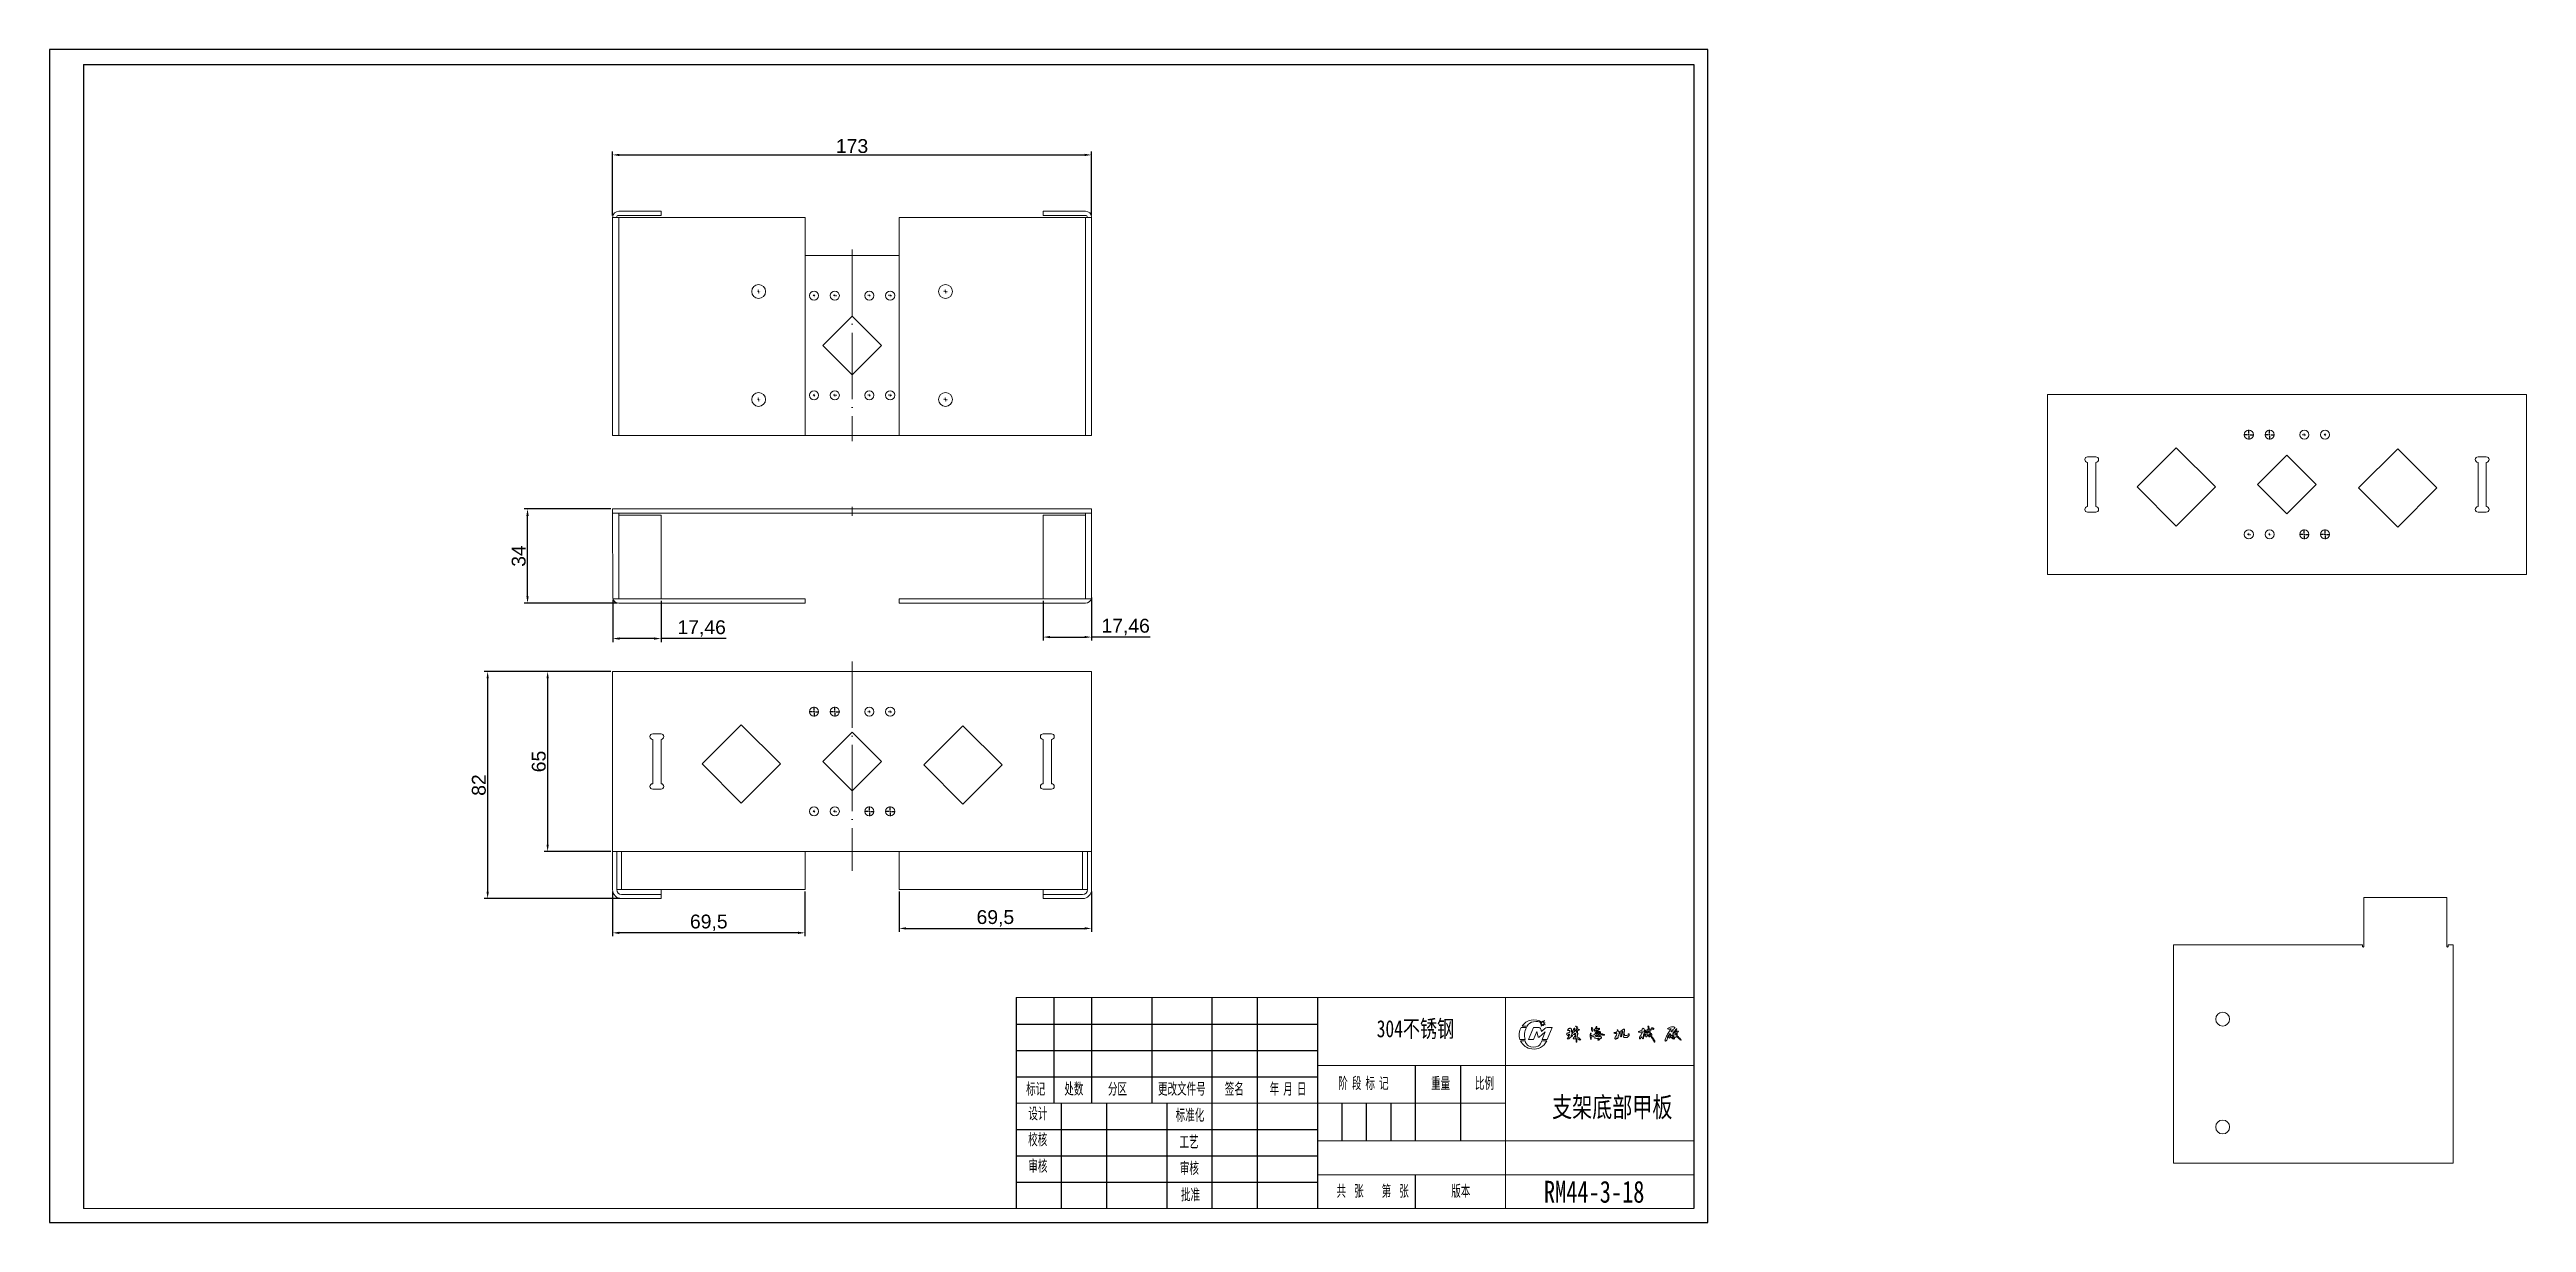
# Model space of a CAD drawing. Header units: millimetres. Extents: x 159972 to 160866, y -91240 to -90816.
import ezdxf

# ---------------------------------------------------------------- set-up
doc = ezdxf.new("R2010")
doc.units = ezdxf.units.MM
doc.linetypes.add('ACAD_ISO04W100', pattern=[30, 24, -3, 0, -3])
for name, color, linetype in [('10', 7, 'Continuous'), ('5', 7, 'Continuous'), ('9', 7, 'Continuous')]:
    doc.layers.add(name, color=color, linetype=linetype)
doc.layers.add('中心线', color=6, linetype='ACAD_ISO04W100', lineweight=0)
doc.layers.add('尺寸线', color=100, linetype='Continuous', lineweight=5)
doc.styles.add('SLDTEXTSTYLE1', font='TXT', dxfattribs={"width": 0.7, "bigfont": 'bigfont'})
doc.styles.get("Standard").update_dxf_attribs({"font": 'arial.ttf'})
doc.dimstyles.new('ISO-25', dxfattribs={"dimtxt": 2.5, "dimasz": 2.5, "dimexe": 1.25, "dimexo": 0.625, "dimtad": 1, "dimtih": 1, "dimtoh": 1, "dimtxsty": 'Standard', "dimcen": 2.5, "dimadec": 0, "dimazin": 0, "dimtfac": 1, "dimtmove": 0, "dimatfit": 3, "dimfxl": 1, "dimarcsym": 0})

msp = doc.modelspace()

# ---------------------------------------------------------------- texts
at = {"insert": (160450.835, -91166.967), "char_height": 7.90272, "width": 2417.76945, "attachment_point": 1}
msp.add_mtext('{\\fHYSWLongFangSong|b0|i0|c134|p2;\\H0.78125x;304不锈钢    \\fSimSun|b0|i0|c134|p2;\\H1.28x; }', dxfattribs=at)
at = {"char_height": 7.90272, "attachment_point": 1}
for s, width, gutter_width, insert in [('{\\fHYSWLongFangSong|b0|i0|c134|p2;\\H0.91667x;支架底部甲板}', 2417.76945, 12.348, (160514.16, -91194.753)), ('{\\fHYSWLongFangSong|b0|i0|c134|p2;RM44-3-18}', 423.10965, 2.161, (160511.222, -91225.002))]:
    msp.add_mtext_dynamic_manual_height_columns(s, width=width, gutter_width=gutter_width, heights=[0], dxfattribs=dict(at, insert=insert))
at = {"layer": '9', "color": 7, "char_height": 4.09925, "attachment_point": 2, "style": 'SLDTEXTSTYLE1'}
for s, insert in [('{\\fHYSWLongFangSong|b0|i0|c134|p2;阶 段 标 记}', (160446.04, -91187.663)), ('{\\fHYSWLongFangSong|b0|i0|c134|p2;重量}', (160473.918, -91187.663)), ('{\\fHYSWLongFangSong|b0|i0|c134|p2;比例}', (160489.753, -91187.663)), ('{\\fHYSWLongFangSong|b0|i0|c134|p2;标记}', (160327.668, -91189.709)), ('{\\fHYSWLongFangSong|b0|i0|c134|p2;处数}', (160341.449, -91189.709)), ('{\\fHYSWLongFangSong|b0|i0|c134|p2;分区}', (160357.226, -91189.709)), ('{\\fHYSWLongFangSong|b0|i0|c134|p2;更改文件号}', (160380.446, -91189.709)), ('{\\fHYSWLongFangSong|b0|i0|c134|p2;签名}', (160399.429, -91189.709)), ('{\\fHYSWLongFangSong|b0|i0|c134|p2;年 月 日}', (160418.802, -91189.709)), ('{\\fHYSWLongFangSong|b0|i0|c134|p2;设计}', (160328.471, -91198.603)), ('{\\fHYSWLongFangSong|b0|i0|c134|p2;标准化}', (160383.397, -91199.158)), ('{\\fHYSWLongFangSong|b0|i0|c134|p2;校核}', (160328.404, -91208.001)), ('{\\fHYSWLongFangSong|b0|i0|c134|p2;工艺}', (160383.043, -91208.853)), ('{\\fHYSWLongFangSong|b0|i0|c134|p2;审核}', (160328.475, -91217.558)), ('{\\fHYSWLongFangSong|b0|i0|c134|p2;审核}', (160383.183, -91218.347)), ('{\\fHYSWLongFangSong|b0|i0|c134|p2;批准}', (160383.583, -91227.913)), ('{\\fHYSWLongFangSong|b0|i0|c134|p2;共  张}', (160441.218, -91226.59)), ('{\\fHYSWLongFangSong|b0|i0|c134|p2;第  张}', (160457.519, -91226.59)), ('{\\fHYSWLongFangSong|b0|i0|c134|p2;版本}', (160481.196, -91226.59))]:
    msp.add_mtext(s, dxfattribs=dict(at, insert=insert))

# ---------------------------------------------------------------- blocks, each defined once
blk = doc.blocks.new('SW_CENTERMARKSYMBOL_8')
at = {"layer": '10', "color": 0}
for p, q in [((-1, 0), (-1.16, 0)), ((0, 0), (-0.5, 0)), ((0, 1), (0, 1.16)), ((0, 0), (0, 0.5)), ((0, 0), (0, -0.5)), ((0, 0), (0.5, 0)), ((1, 0), (1.16, 0)), ((0, -1), (0, -1.16))]:
    blk.add_line(p, q, dxfattribs=at)
blk = doc.blocks.new('SW_CENTERMARKSYMBOL_9')
at = {"layer": '10', "color": 0}
for p, q in [((-1, 0), (-1.16, 0)), ((0, 0), (-0.5, 0)), ((0, 1), (0, 1.16)), ((0, 0), (0, 0.5)), ((0, 0), (0, -0.5)), ((0, 0), (0.5, 0)), ((1, 0), (1.16, 0)), ((0, -1), (0, -1.16))]:
    blk.add_line(p, q, dxfattribs=at)
blk = doc.blocks.new('SW_CENTERMARKSYMBOL_10')
at = {"layer": '10', "color": 0}
for p, q in [((-1, 0), (-1.16, 0)), ((0, 0), (-0.5, 0)), ((0, 1), (0, 1.16)), ((0, 0), (0, 0.5)), ((0, 0), (0, -0.5)), ((0, 0), (0.5, 0)), ((1, 0), (1.16, 0)), ((0, -1), (0, -1.16))]:
    blk.add_line(p, q, dxfattribs=at)
blk = doc.blocks.new('SW_CENTERMARKSYMBOL_11')
at = {"layer": '10', "color": 0}
for p, q in [((-1, 0), (-1.16, 0)), ((0, 0), (-0.5, 0)), ((0, 1), (0, 1.16)), ((0, 0), (0, 0.5)), ((0, 0), (0, -0.5)), ((0, 0), (0.5, 0)), ((1, 0), (1.16, 0)), ((0, -1), (0, -1.16))]:
    blk.add_line(p, q, dxfattribs=at)
blk = doc.blocks.new('SW_CENTERMARKSYMBOL_12')
at = {"layer": '10', "color": 0}
for p, q in [((-1, 0), (-1.16, 0)), ((0, 0), (-0.5, 0)), ((0, 1), (0, 1.16)), ((0, 0), (0, 0.5)), ((0, 0), (0, -0.5)), ((0, 0), (0.5, 0)), ((1, 0), (1.16, 0)), ((0, -1), (0, -1.16))]:
    blk.add_line(p, q, dxfattribs=at)
blk = doc.blocks.new('SW_CENTERMARKSYMBOL_13')
at = {"layer": '10', "color": 0}
for p, q in [((-1, 0), (-1.16, 0)), ((0, 0), (-0.5, 0)), ((0, 1), (0, 1.16)), ((0, 0), (0, 0.5)), ((0, 0), (0, -0.5)), ((0, 0), (0.5, 0)), ((1, 0), (1.16, 0)), ((0, -1), (0, -1.16))]:
    blk.add_line(p, q, dxfattribs=at)
blk = doc.blocks.new('SW_CENTERMARKSYMBOL_14')
at = {"layer": '10', "color": 0}
for p, q in [((-1, 0), (-1.16, 0)), ((0, 0), (-0.5, 0)), ((0, 1), (0, 1.16)), ((0, 0), (0, 0.5)), ((0, 0), (0, -0.5)), ((0, 0), (0.5, 0)), ((1, 0), (1.16, 0)), ((0, -1), (0, -1.16))]:
    blk.add_line(p, q, dxfattribs=at)
blk = doc.blocks.new('SW_CENTERMARKSYMBOL_15')
at = {"layer": '10', "color": 0}
for p, q in [((-1, 0), (-1.16, 0)), ((0, 0), (-0.5, 0)), ((0, 1), (0, 1.16)), ((0, 0), (0, 0.5)), ((0, 0), (0, -0.5)), ((0, 0), (0.5, 0)), ((1, 0), (1.16, 0)), ((0, -1), (0, -1.16))]:
    blk.add_line(p, q, dxfattribs=at)
blk = doc.blocks.new('SW_CENTERMARKSYMBOL_16')
at = {"layer": '10', "color": 0}
for p, q in [((-1, 0), (-1.16, 0)), ((0, 0), (-0.5, 0)), ((0, 1), (0, 1.16)), ((0, 0), (0, 0.5)), ((0, 0), (0, -0.5)), ((0, 0), (0.5, 0)), ((1, 0), (1.16, 0)), ((0, -1), (0, -1.16))]:
    blk.add_line(p, q, dxfattribs=at)
blk = doc.blocks.new('SW_CENTERMARKSYMBOL_17')
at = {"layer": '10', "color": 0}
for p, q in [((-1, 0), (-1.16, 0)), ((0, 0), (-0.5, 0)), ((0, 1), (0, 1.16)), ((0, 0), (0, 0.5)), ((0, 0), (0, -0.5)), ((0, 0), (0.5, 0)), ((1, 0), (1.16, 0)), ((0, -1), (0, -1.16))]:
    blk.add_line(p, q, dxfattribs=at)
blk = doc.blocks.new('SW_CENTERMARKSYMBOL_18')
at = {"layer": '10', "color": 0}
for p, q in [((-1, 0), (-1.16, 0)), ((0, 0), (-0.5, 0)), ((0, 1), (0, 1.16)), ((0, 0), (0, 0.5)), ((0, 0), (0, -0.5)), ((0, 0), (0.5, 0)), ((1, 0), (1.16, 0)), ((0, -1), (0, -1.16))]:
    blk.add_line(p, q, dxfattribs=at)
blk = doc.blocks.new('SW_CENTERMARKSYMBOL_19')
at = {"layer": '10', "color": 0}
for p, q in [((-1, 0), (-1.16, 0)), ((0, 0), (-0.5, 0)), ((0, 1), (0, 1.16)), ((0, 0), (0, 0.5)), ((0, 0), (0, -0.5)), ((0, 0), (0.5, 0)), ((1, 0), (1.16, 0)), ((0, -1), (0, -1.16))]:
    blk.add_line(p, q, dxfattribs=at)
blk = doc.blocks.new('SW_CENTERMARKSYMBOL_0')
at = {"layer": '10', "color": 0}
for p, q in [((-1, 0), (-3.5, 0)), ((0, 0), (-0.5, 0)), ((0, 1), (0, 3.5)), ((0, 0), (0, 0.5)), ((0, 0), (0, -0.5)), ((0, 0), (0.5, 0)), ((1, 0), (3.5, 0)), ((0, -1), (0, -3.5))]:
    blk.add_line(p, q, dxfattribs=at)
blk = doc.blocks.new('SW_CENTERMARKSYMBOL_1')
at = {"layer": '10', "color": 0}
for p, q in [((-1, 0), (-3.5, 0)), ((0, 0), (-0.5, 0)), ((0, 1), (0, 3.5)), ((0, 0), (0, 0.5)), ((0, 0), (0, -0.5)), ((0, 0), (0.5, 0)), ((1, 0), (3.5, 0)), ((0, -1), (0, -3.5))]:
    blk.add_line(p, q, dxfattribs=at)
blk = doc.blocks.new('SW_CENTERMARKSYMBOL_2')
at = {"layer": '10', "color": 0}
for p, q in [((-1, 0), (-3.5, 0)), ((0, 0), (-0.5, 0)), ((0, 1), (0, 3.5)), ((0, 0), (0, 0.5)), ((0, 0), (0, -0.5)), ((0, 0), (0.5, 0)), ((1, 0), (3.5, 0)), ((0, -1), (0, -3.5))]:
    blk.add_line(p, q, dxfattribs=at)
blk = doc.blocks.new('SW_CENTERMARKSYMBOL_3')
at = {"layer": '10', "color": 0}
for p, q in [((-1, 0), (-3.5, 0)), ((0, 0), (-0.5, 0)), ((0, 1), (0, 3.5)), ((0, 0), (0, 0.5)), ((0, 0), (0, -0.5)), ((0, 0), (0.5, 0)), ((1, 0), (3.5, 0)), ((0, -1), (0, -3.5))]:
    blk.add_line(p, q, dxfattribs=at)
blk = doc.blocks.new('SW_CENTERMARKSYMBOL_4')
at = {"layer": '10', "color": 0}
for p, q in [((-1, 0), (-1.16, 0)), ((0, 0), (-0.5, 0)), ((0, 1), (0, 1.16)), ((0, 0), (0, 0.5)), ((0, 0), (0, -0.5)), ((0, 0), (0.5, 0)), ((1, 0), (1.16, 0)), ((0, -1), (0, -1.16))]:
    blk.add_line(p, q, dxfattribs=at)
blk = doc.blocks.new('SW_CENTERMARKSYMBOL_5')
at = {"layer": '10', "color": 0}
for p, q in [((-1, 0), (-1.16, 0)), ((0, 0), (-0.5, 0)), ((0, 1), (0, 1.16)), ((0, 0), (0, 0.5)), ((0, 0), (0, -0.5)), ((0, 0), (0.5, 0)), ((1, 0), (1.16, 0)), ((0, -1), (0, -1.16))]:
    blk.add_line(p, q, dxfattribs=at)
blk = doc.blocks.new('SW_CENTERMARKSYMBOL_6')
at = {"layer": '10', "color": 0}
for p, q in [((-1, 0), (-1.16, 0)), ((0, 0), (-0.5, 0)), ((0, 1), (0, 1.16)), ((0, 0), (0, 0.5)), ((0, 0), (0, -0.5)), ((0, 0), (0.5, 0)), ((1, 0), (1.16, 0)), ((0, -1), (0, -1.16))]:
    blk.add_line(p, q, dxfattribs=at)
blk = doc.blocks.new('SW_CENTERMARKSYMBOL_7')
at = {"layer": '10', "color": 0}
for p, q in [((-1, 0), (-1.16, 0)), ((0, 0), (-0.5, 0)), ((0, 1), (0, 1.16)), ((0, 0), (0, 0.5)), ((0, 0), (0, -0.5)), ((0, 0), (0.5, 0)), ((1, 0), (1.16, 0)), ((0, -1), (0, -1.16))]:
    blk.add_line(p, q, dxfattribs=at)
blk = doc.blocks.new('*D226')
at = {"layer": 'Defpoints', "color": 0, "transparency": 16777216}
for p in [(160278.36, -91119.83), (160347.86, -91119.83), (160347.86, -91133.84)]:
    blk.add_point(p, dxfattribs=at)
at = {"layer": '尺寸线', "color": 0, "lineweight": -2, "transparency": 16777216}
for p, q in [((160278.36, -91120.45), (160278.36, -91135.09)), ((160347.86, -91120.45), (160347.86, -91135.09)), ((160280.86, -91133.84), (160345.36, -91133.84))]:
    blk.add_line(p, q, dxfattribs=at)
at = {"layer": '尺寸线', "color": 0, "transparency": 16777216}
for points in [[(160280.86, -91133.42), (160280.86, -91134.25), (160278.36, -91133.84)], [(160345.36, -91133.42), (160345.36, -91134.25), (160347.86, -91133.84)]]:
    blk.add_solid(points, dxfattribs=at)
at = {"layer": '尺寸线', "color": 0, "transparency": 16777216, "insert": (160313.11, -91130.21), "char_height": 5, "attachment_point": 5}
blk.add_mtext('69,5', dxfattribs=at)
blk = doc.blocks.new('*D227')
at = {"layer": 'Defpoints', "color": 0, "transparency": 16777216}
for p in [(160174.86, -91119.83), (160244.36, -91119.83), (160174.86, -91135.44)]:
    blk.add_point(p, dxfattribs=at)
at = {"layer": '尺寸线', "color": 0, "lineweight": -2, "transparency": 16777216}
for p, q in [((160174.86, -91120.45), (160174.86, -91136.69)), ((160244.36, -91120.45), (160244.36, -91136.69)), ((160241.86, -91135.44), (160177.36, -91135.44))]:
    blk.add_line(p, q, dxfattribs=at)
at = {"layer": '尺寸线', "color": 0, "transparency": 16777216}
for points in [[(160177.36, -91135.03), (160177.36, -91135.86), (160174.86, -91135.44)], [(160241.86, -91135.03), (160241.86, -91135.86), (160244.36, -91135.44)]]:
    blk.add_solid(points, dxfattribs=at)
at = {"layer": '尺寸线', "color": 0, "transparency": 16777216, "insert": (160209.61, -91131.81), "char_height": 5, "attachment_point": 5}
blk.add_mtext('69,5', dxfattribs=at)
blk = doc.blocks.new('*D228')
at = {"layer": 'Defpoints', "color": 0, "transparency": 16777216}
for p in [(160174.86, -91041.06), (160129.75, -91123.06), (160178.1, -91123.06)]:
    blk.add_point(p, dxfattribs=at)
at = {"layer": '尺寸线', "color": 0, "lineweight": -2, "transparency": 16777216}
for p, q in [((160174.24, -91041.06), (160128.5, -91041.06)), ((160129.75, -91043.56), (160129.75, -91120.56)), ((160177.48, -91123.06), (160128.5, -91123.06))]:
    blk.add_line(p, q, dxfattribs=at)
at = {"layer": '尺寸线', "color": 0, "transparency": 16777216}
for points in [[(160129.34, -91043.56), (160130.17, -91043.56), (160129.75, -91041.06)], [(160129.34, -91120.56), (160130.17, -91120.56), (160129.75, -91123.06)]]:
    blk.add_solid(points, dxfattribs=at)
at = {"layer": '尺寸线', "color": 0, "transparency": 16777216, "insert": (160126.58, -91082.06), "char_height": 5, "attachment_point": 5, "rotation": 90}
blk.add_mtext('82', dxfattribs=at)
blk = doc.blocks.new('*D229')
at = {"layer": 'Defpoints', "color": 0, "transparency": 16777216}
for p in [(160144.15, -90982.35), (160174.86, -90982.35), (160177.1, -91016.35)]:
    blk.add_point(p, dxfattribs=at)
at = {"layer": '尺寸线', "color": 0, "lineweight": -2, "transparency": 16777216}
for p, q in [((160174.24, -90982.35), (160142.9, -90982.35)), ((160144.15, -91013.85), (160144.15, -90984.85)), ((160176.48, -91016.35), (160142.9, -91016.35))]:
    blk.add_line(p, q, dxfattribs=at)
at = {"layer": '尺寸线', "color": 0, "transparency": 16777216}
for points in [[(160143.73, -90984.85), (160144.57, -90984.85), (160144.15, -90982.35)], [(160143.73, -91013.85), (160144.57, -91013.85), (160144.15, -91016.35)]]:
    blk.add_solid(points, dxfattribs=at)
at = {"layer": '尺寸线', "color": 0, "transparency": 16777216, "insert": (160140.97, -90999.35), "char_height": 5, "attachment_point": 5, "rotation": 90}
blk.add_mtext('34', dxfattribs=at)
blk = doc.blocks.new('*D230')
at = {"layer": 'Defpoints', "color": 0, "transparency": 16777216}
for p in [(160347.86, -90854.48), (160174.86, -90877.04), (160347.86, -90877.04)]:
    blk.add_point(p, dxfattribs=at)
at = {"layer": '尺寸线', "color": 0, "lineweight": -2, "transparency": 16777216}
for p, q in [((160174.86, -90876.41), (160174.86, -90853.23)), ((160177.36, -90854.48), (160345.36, -90854.48)), ((160347.86, -90876.41), (160347.86, -90853.23))]:
    blk.add_line(p, q, dxfattribs=at)
at = {"layer": '尺寸线', "color": 0, "transparency": 16777216}
for points in [[(160177.36, -90854.07), (160177.36, -90854.9), (160174.86, -90854.48)], [(160345.36, -90854.07), (160345.36, -90854.9), (160347.86, -90854.48)]]:
    blk.add_solid(points, dxfattribs=at)
at = {"layer": '尺寸线', "color": 0, "transparency": 16777216, "insert": (160261.36, -90851.31), "char_height": 5, "attachment_point": 5}
blk.add_mtext('173', dxfattribs=at)
blk = doc.blocks.new('*D231')
at = {"layer": 'Defpoints', "color": 0, "transparency": 16777216}
for p in [(160174.86, -91041.06), (160151.41, -91106.06), (160174.86, -91106.06)]:
    blk.add_point(p, dxfattribs=at)
at = {"layer": '尺寸线', "color": 0, "lineweight": -2, "transparency": 16777216}
for p, q in [((160174.24, -91041.06), (160150.16, -91041.06)), ((160151.41, -91043.56), (160151.41, -91103.56)), ((160174.24, -91106.06), (160150.16, -91106.06))]:
    blk.add_line(p, q, dxfattribs=at)
at = {"layer": '尺寸线', "color": 0, "transparency": 16777216}
for points in [[(160150.99, -91043.56), (160151.83, -91043.56), (160151.41, -91041.06)], [(160150.99, -91103.56), (160151.83, -91103.56), (160151.41, -91106.06)]]:
    blk.add_solid(points, dxfattribs=at)
at = {"layer": '尺寸线', "color": 0, "transparency": 16777216, "insert": (160148.23, -91073.56), "char_height": 5, "attachment_point": 5, "rotation": 90}
blk.add_mtext('65', dxfattribs=at)
blk = doc.blocks.new('*D232')
at = {"layer": 'Defpoints', "color": 0, "transparency": 16777216}
for p in [(160174.91, -91014.55), (160192.36, -91014.85), (160174.91, -91029.16)]:
    blk.add_point(p, dxfattribs=at)
at = {"layer": '尺寸线', "color": 0, "lineweight": -2, "transparency": 16777216}
for p, q in [((160174.91, -91015.18), (160174.91, -91030.41)), ((160192.36, -91015.48), (160192.36, -91030.41)), ((160189.86, -91029.16), (160177.41, -91029.16)), ((160215.87, -91029.16), (160192.36, -91029.16))]:
    blk.add_line(p, q, dxfattribs=at)
at = {"layer": '尺寸线', "color": 0, "transparency": 16777216}
for points in [[(160177.41, -91028.74), (160177.41, -91029.58), (160174.91, -91029.16)], [(160189.86, -91028.74), (160189.86, -91029.58), (160192.36, -91029.16)]]:
    blk.add_solid(points, dxfattribs=at)
at = {"layer": '尺寸线', "color": 0, "transparency": 16777216, "insert": (160207.04, -91025.53), "char_height": 5, "attachment_point": 5}
blk.add_mtext('17,46', dxfattribs=at)
blk = doc.blocks.new('*D233')
at = {"layer": 'Defpoints', "color": 0, "transparency": 16777216}
for p in [(160330.35, -91014.85), (160347.81, -91013.68), (160347.81, -91028.62)]:
    blk.add_point(p, dxfattribs=at)
at = {"layer": '尺寸线', "color": 0, "lineweight": -2, "transparency": 16777216}
for p, q in [((160330.35, -91015.48), (160330.35, -91029.87)), ((160347.81, -91014.3), (160347.81, -91029.87)), ((160332.85, -91028.62), (160345.31, -91028.62)), ((160368.99, -91028.62), (160347.81, -91028.62))]:
    blk.add_line(p, q, dxfattribs=at)
at = {"layer": '尺寸线', "color": 0, "transparency": 16777216}
for points in [[(160332.85, -91028.2), (160332.85, -91029.03), (160330.35, -91028.62)], [(160345.31, -91028.2), (160345.31, -91029.03), (160347.81, -91028.62)]]:
    blk.add_solid(points, dxfattribs=at)
at = {"layer": '尺寸线', "color": 0, "transparency": 16777216, "insert": (160360.16, -91024.99), "char_height": 5, "attachment_point": 5}
blk.add_mtext('17,46', dxfattribs=at)

# ---------------------------------------------------------------- dimensions: what is measured, and where the dimension line sits
at = {"layer": '尺寸线'}
for base, p1, p2, picture, middle in [((160347.865, -90854.485), (160174.865, -90877.038), (160347.865, -90877.038), '*D230', (160261.365, -90851.305)), ((160174.865, -91135.443), (160244.365, -91119.827), (160174.865, -91119.827), '*D227', (160209.615, -91131.813)), ((160347.865, -91133.836), (160278.365, -91119.827), (160347.865, -91119.827), '*D226', (160313.115, -91130.206))]:
    dim = msp.add_linear_dim(base=base, p1=p1, p2=p2, dimstyle='ISO-25', override={"dimtxt": 5, "dimtih": 0, "dimtmove": 1}, dxfattribs=at)
    dim.commit()
    dim.dimension.update_dxf_attribs({"geometry": picture, "text_midpoint": middle})
for base, p1, p2, picture, middle in [((160144.149, -90982.35), (160177.101, -91016.35), (160174.861, -90982.35), '*D229', (160140.969, -90999.35)), ((160129.754, -91123.064), (160174.865, -91041.064), (160178.101, -91123.064), '*D228', (160126.576, -91082.064)), ((160151.41, -91106.064), (160174.865, -91041.064), (160174.865, -91106.064), '*D231', (160148.232, -91073.564))]:
    dim = msp.add_linear_dim(base=base, p1=p1, p2=p2, angle=90, dimstyle='ISO-25', override={"dimtxt": 5, "dimtih": 0, "dimtmove": 1}, dxfattribs=at)
    dim.commit()
    dim.dimension.update_dxf_attribs({"geometry": picture, "text_midpoint": middle})
for base, p1, p2, picture, middle in [((160174.909, -91029.159), (160192.365, -91014.85), (160174.909, -91014.554), '*D232', (160207.045, -91029.002)), ((160347.812, -91028.615), (160330.355, -91014.85), (160347.812, -91013.679), '*D233', (160360.162, -91028.844))]:
    dim = msp.add_linear_dim(base=base, p1=p1, p2=p2, dimstyle='ISO-25', override={"dimtxt": 5, "dimtih": 0, "dimtmove": 1}, dxfattribs=at)
    dim.commit()
    dim.dimension.update_dxf_attribs({"geometry": picture, "text_midpoint": middle, "dimtype": 160})

# ---------------------------------------------------------------- linework, layer by layer
at = {"color": 7, "linetype": 'Continuous', "lineweight": 15}
for p, q in [((160177.101, -90874.801), (160192.365, -90874.801)), ((160192.365, -90876.301), (160192.365, -90874.801)), ((160330.365, -90874.801), (160330.365, -90876.301)), ((160330.365, -90874.801), (160345.628, -90874.801)), ((160177.101, -90877.038), (160174.865, -90877.038)), ((160174.865, -90877.038), (160174.865, -90955.801)), ((160192.365, -90876.301), (160177.101, -90876.301)), ((160177.101, -90955.801), (160177.101, -90877.038)), ((160244.365, -90877.038), (160177.101, -90877.038)), ((160244.365, -90955.801), (160244.365, -90877.038)), ((160278.365, -90877.038), (160278.365, -90955.801)), ((160345.628, -90877.038), (160278.365, -90877.038)), ((160345.628, -90876.301), (160330.365, -90876.301)), ((160345.628, -90877.038), (160345.628, -90955.801)), ((160347.865, -90877.038), (160345.628, -90877.038)), ((160347.865, -90955.801), (160347.865, -90877.038)), ((160244.365, -90890.801), (160278.365, -90890.801)), ((160261.365, -90912.695), (160250.758, -90923.301)), ((160271.971, -90923.301), (160261.365, -90912.695)), ((160250.758, -90923.301), (160261.365, -90933.908)), ((160261.365, -90933.908), (160271.971, -90923.301)), ((160693.061, -90941.017), (160693.061, -91006.017)), ((160866.061, -90941.017), (160693.061, -90941.017)), ((160866.061, -91006.017), (160866.061, -90941.017)), ((160174.865, -90955.801), (160177.101, -90955.801)), ((160177.101, -90955.801), (160244.365, -90955.801)), ((160278.365, -90955.801), (160244.365, -90955.801)), ((160278.365, -90955.801), (160345.628, -90955.801)), ((160347.865, -90955.801), (160345.628, -90955.801)), ((160710.561, -90963.517), (160707.561, -90963.517)), ((160725.419, -90974.391), (160739.561, -90960.248)), ((160739.561, -90960.248), (160753.703, -90974.391)), ((160768.955, -90973.517), (160779.561, -90962.91)), ((160779.561, -90962.91), (160790.168, -90973.517)), ((160805.419, -90974.728), (160819.561, -90960.586)), ((160819.561, -90960.586), (160833.703, -90974.728)), ((160851.561, -90963.517), (160848.561, -90963.517)), ((160707.561, -90965.517), (160707.561, -90981.517)), ((160710.561, -90981.517), (160710.561, -90965.517)), ((160779.561, -90984.123), (160768.955, -90973.517)), ((160790.168, -90973.517), (160779.561, -90984.123)), ((160848.561, -90965.517), (160848.561, -90981.517)), ((160851.561, -90981.517), (160851.561, -90965.517)), ((160174.861, -90982.35), (160174.909, -91014.554)), ((160174.861, -90982.35), (160347.858, -90982.35)), ((160347.811, -91014.554), (160347.858, -90982.35)), ((160739.561, -90988.533), (160725.419, -90974.391)), ((160753.703, -90974.391), (160739.561, -90988.533)), ((160819.561, -90988.87), (160805.419, -90974.728)), ((160833.703, -90974.728), (160819.561, -90988.87)), ((160174.864, -90983.85), (160347.866, -90983.85)), ((160177.101, -91014.85), (160177.101, -90983.85)), ((160192.365, -90984.587), (160177.101, -90984.587)), ((160192.365, -91014.85), (160192.365, -90984.587)), ((160330.355, -90984.587), (160330.355, -91014.85)), ((160345.618, -90984.587), (160330.355, -90984.587)), ((160345.618, -90983.85), (160345.618, -91014.85)), ((160707.561, -90983.517), (160710.561, -90983.517)), ((160848.561, -90983.517), (160851.561, -90983.517)), ((160693.061, -91006.017), (160866.061, -91006.017)), ((160174.989, -91014.85), (160177.101, -91014.85)), ((160177.101, -91014.85), (160192.365, -91014.85)), ((160244.365, -91016.35), (160177.101, -91016.35)), ((160192.365, -91014.85), (160244.365, -91014.85)), ((160244.365, -91016.35), (160244.365, -91014.85)), ((160278.365, -91014.85), (160278.365, -91016.35)), ((160278.365, -91014.85), (160330.365, -91014.85)), ((160345.628, -91016.35), (160278.365, -91016.35)), ((160330.355, -91014.85), (160345.618, -91014.85)), ((160345.618, -91014.85), (160347.73, -91014.85)), ((160178.101, -91041.064), (160174.865, -91041.064)), ((160174.865, -91041.064), (160174.865, -91106.064)), ((160344.628, -91041.064), (160178.101, -91041.064)), ((160344.628, -91041.064), (160347.865, -91041.064)), ((160347.865, -91106.064), (160347.865, -91041.064)), ((160192.365, -91063.564), (160189.365, -91063.564)), ((160207.222, -91074.438), (160221.365, -91060.296)), ((160221.365, -91060.296), (160235.507, -91074.438)), ((160250.758, -91073.564), (160261.365, -91062.957)), ((160261.365, -91062.957), (160271.971, -91073.564)), ((160287.222, -91074.775), (160301.365, -91060.633)), ((160301.365, -91060.633), (160315.507, -91074.775)), ((160333.365, -91063.564), (160330.365, -91063.564)), ((160189.365, -91065.564), (160189.365, -91081.564)), ((160192.365, -91081.564), (160192.365, -91065.564)), ((160330.365, -91065.564), (160330.365, -91081.564)), ((160333.365, -91081.564), (160333.365, -91065.564)), ((160221.365, -91088.58), (160207.222, -91074.438)), ((160235.507, -91074.438), (160221.365, -91088.58)), ((160261.365, -91084.171), (160250.758, -91073.564)), ((160271.971, -91073.564), (160261.365, -91084.171)), ((160301.365, -91088.918), (160287.222, -91074.775)), ((160315.507, -91074.775), (160301.365, -91088.918)), ((160189.365, -91083.564), (160192.365, -91083.564)), ((160330.365, -91083.564), (160333.365, -91083.564)), ((160178.101, -91106.064), (160174.865, -91106.064)), ((160174.865, -91106.064), (160174.865, -91119.827)), ((160176.365, -91106.064), (160176.365, -91119.827)), ((160178.101, -91106.064), (160344.628, -91106.064)), ((160244.365, -91119.827), (160244.365, -91106.064)), ((160278.365, -91106.064), (160278.365, -91119.827)), ((160344.628, -91106.064), (160347.865, -91106.064)), ((160346.365, -91119.827), (160346.365, -91106.064)), ((160347.865, -91119.827), (160347.865, -91106.064)), ((160176.365, -91119.827), (160244.365, -91119.827)), ((160178.101, -91119.827), (160177.365, -91119.827)), ((160178.101, -91121.564), (160192.365, -91121.564)), ((160192.365, -91123.064), (160178.101, -91123.064)), ((160192.365, -91119.827), (160192.365, -91123.064)), ((160278.365, -91119.827), (160346.365, -91119.827)), ((160330.365, -91123.064), (160330.365, -91119.827)), ((160330.365, -91121.564), (160344.628, -91121.564)), ((160344.628, -91123.064), (160330.365, -91123.064)), ((160344.628, -91119.827), (160345.365, -91119.827)), ((160807.314, -91122.622), (160837.314, -91122.622)), ((160807.314, -91140.347), (160807.314, -91122.622)), ((160837.314, -91140.347), (160837.314, -91122.622)), ((160738.604, -91139.809), (160738.604, -91218.572)), ((160806.814, -91139.809), (160738.604, -91139.809)), ((160806.814, -91140.347), (160806.814, -91139.809)), ((160839.554, -91139.809), (160837.814, -91139.809)), ((160837.814, -91140.347), (160837.814, -91139.809)), ((160839.554, -91218.572), (160839.554, -91139.809)), ((160738.604, -91218.572), (160839.554, -91218.572)), ((160808.104, -91218.572), (160805.867, -91218.572))]:
    msp.add_line(p, q, dxfattribs=at)
at = {"color": 8, "linetype": 'Continuous', "lineweight": 15}
for p, q in [((160178.101, -91106.064), (160178.101, -91119.827)), ((160344.628, -91119.827), (160344.628, -91106.064))]:
    msp.add_line(p, q, dxfattribs=at)
at = {"color": 7, "linetype": 'Continuous', "lineweight": 15}
for centre, radius in [((160227.615, -90903.816), 2.5), ((160295.115, -90903.816), 2.5), ((160247.615, -90905.301), 1.65), ((160255.115, -90905.301), 1.65), ((160267.615, -90905.301), 1.65), ((160275.115, -90905.301), 1.65), ((160227.615, -90942.787), 2.5), ((160247.615, -90941.301), 1.65), ((160255.115, -90941.301), 1.65), ((160267.615, -90941.301), 1.65), ((160275.115, -90941.301), 1.65), ((160295.115, -90942.787), 2.5), ((160765.811, -90955.517), 1.65), ((160773.311, -90955.517), 1.65), ((160785.811, -90955.517), 1.65), ((160793.311, -90955.517), 1.65), ((160765.811, -90991.517), 1.65), ((160773.311, -90991.517), 1.65), ((160785.811, -90991.517), 1.65), ((160793.311, -90991.517), 1.65), ((160247.615, -91055.564), 1.65), ((160255.115, -91055.564), 1.65), ((160267.615, -91055.564), 1.65), ((160275.115, -91055.564), 1.65), ((160247.615, -91091.564), 1.65), ((160255.115, -91091.564), 1.65), ((160267.615, -91091.564), 1.65), ((160275.115, -91091.564), 1.65), ((160756.354, -91166.587), 2.5), ((160756.354, -91205.558), 2.5)]:
    msp.add_circle(centre, radius, dxfattribs=at)
for centre, radius, start, end in [((160177.101, -90877.038), 2.237, 90, 180), ((160345.628, -90877.038), 2.237, 0, 90), ((160177.101, -90877.038), 0.737, 90, 180), ((160345.628, -90877.038), 0.737, 0, 90), ((160707.561, -90964.517), 1, 90, 270), ((160710.561, -90964.517), 1, 270, 90), ((160848.561, -90964.517), 1, 90, 270), ((160851.561, -90964.517), 1, 270, 90), ((160707.561, -90982.517), 1, 90, 270), ((160710.561, -90982.517), 1, 270, 90), ((160848.561, -90982.517), 1, 90, 270), ((160851.561, -90982.517), 1, 270, 90), ((160177.101, -91014.114), 2.237, 191.369242, 270), ((160345.618, -91014.114), 2.237, 270, 348.630758), ((160189.365, -91064.564), 1, 90, 270), ((160192.365, -91064.564), 1, 270, 90), ((160330.365, -91064.564), 1, 90, 270), ((160333.365, -91064.564), 1, 270, 90), ((160189.365, -91082.564), 1, 90, 270), ((160192.365, -91082.564), 1, 270, 90), ((160330.365, -91082.564), 1, 90, 270), ((160333.365, -91082.564), 1, 270, 90), ((160178.101, -91119.827), 3.237, 180, 270), ((160178.101, -91119.827), 1.737, 180, 270), ((160344.628, -91119.827), 3.237, 270, 0), ((160344.628, -91119.827), 1.737, 270, 0), ((160807.064, -91140.347), 0.25, 180, 0), ((160837.564, -91140.347), 0.25, 180, 0)]:
    msp.add_arc(centre, radius, start, end, dxfattribs=at)
at = {"layer": '10', "color": 7, "lineweight": 15}
for p, q in [((160497.401, -91158.845), (160497.401, -91196.926)), ((160429.399, -91183.325), (160565.402, -91183.325)), ((160320.597, -91196.926), (160497.401, -91196.926)), ((160497.401, -91196.926), (160497.401, -91235.006)), ((160429.399, -91210.526), (160565.402, -91210.526)), ((160429.399, -91222.79), (160565.402, -91222.79))]:
    msp.add_line(p, q, dxfattribs=at)
at = {"layer": '5', "color": 7, "lineweight": 15}
for p, q in [((160320.597, -91158.845), (160565.402, -91158.845)), ((160320.597, -91158.845), (160565.402, -91158.845)), ((160503.043, -91169.621), (160504.901, -91169.621)), ((160505.122, -91169.188), (160503.325, -91169.187)), ((160505.641, -91173.967), (160507.422, -91169.642)), ((160507.422, -91169.642), (160509.241, -91169.642)), ((160509.953, -91168.344), (160510.36, -91168.074)), ((160510.457, -91168.377), (160509.963, -91168.377)), ((160510.096, -91170.218), (160510.336, -91171.067)), ((160510.18, -91169.072), (160510.457, -91168.377)), ((160510.71, -91168.504), (160510.21, -91169.09)), ((160510.336, -91171.067), (160511.55, -91169.931)), ((160510.497, -91167.786), (160510.549, -91167.407)), ((160510.631, -91167.39), (160510.846, -91167.755)), ((160510.939, -91168.899), (160510.71, -91168.504)), ((160510.846, -91167.755), (160511.394, -91167.075)), ((160511.026, -91168.474), (160511.021, -91168.877)), ((160511.61, -91168.68), (160511.026, -91168.474)), ((160511.424, -91167.093), (160511.091, -91167.871)), ((160511.091, -91167.871), (160511.522, -91167.883)), ((160511.532, -91167.914), (160511.208, -91168.158)), ((160511.208, -91168.158), (160511.656, -91168.606)), ((160512.348, -91169.642), (160514.151, -91169.642)), ((160514.151, -91169.642), (160512.355, -91173.98)), ((160520.57, -91170.785), (160520.461, -91170.727)), ((160522.132, -91170.541), (160522.182, -91170.645)), ((160523, -91170.784), (160522.887, -91170.736)), ((160523.532, -91170.636), (160523.419, -91170.688)), ((160528.406, -91169.662), (160528.514, -91169.602)), ((160528.514, -91169.602), (160528.627, -91169.659)), ((160530.014, -91169.956), (160529.998, -91170.086)), ((160530.219, -91169.784), (160530.014, -91169.956)), ((160530.114, -91169.298), (160530.243, -91169.322)), ((160530.294, -91170.706), (160530.262, -91170.608)), ((160537.715, -91170.589), (160537.747, -91170.454)), ((160537.747, -91170.454), (160537.88, -91170.454)), ((160546.739, -91170.366), (160546.75, -91170.075)), ((160547.693, -91170.47), (160547.69, -91170.59)), ((160548.784, -91170.846), (160548.448, -91170.947)), ((160548.784, -91169.253), (160548.822, -91169.141)), ((160548.843, -91169.378), (160548.784, -91169.253)), ((160549.438, -91170.737), (160548.784, -91170.846)), ((160548.903, -91169.797), (160548.843, -91169.378)), ((160549.272, -91170.206), (160549.369, -91170.297)), ((160550.143, -91169.775), (160550.083, -91169.904)), ((160550.083, -91169.904), (160550.187, -91170.021)), ((160550.929, -91170.117), (160550.878, -91169.976)), ((160558.891, -91170.909), (160558.839, -91171.05)), ((160559.147, -91170.052), (160559.231, -91170.162)), ((160504.393, -91173.967), (160502.554, -91173.973)), ((160502.812, -91174.448), (160504.466, -91174.448)), ((160507.429, -91173.967), (160505.641, -91173.967)), ((160508.639, -91171.109), (160507.429, -91173.967)), ((160509.157, -91173.063), (160508.639, -91171.109)), ((160509.536, -91173.063), (160509.157, -91173.063)), ((160511.692, -91171.167), (160509.536, -91173.063)), ((160510.426, -91174.448), (160512.245, -91174.448)), ((160510.56, -91173.98), (160511.692, -91171.167)), ((160512.355, -91173.98), (160510.56, -91173.98)), ((160519.67, -91173.713), (160519.706, -91173.599)), ((160520.085, -91172.161), (160520.033, -91172.228)), ((160520.268, -91172.457), (160520.188, -91172.715)), ((160520.248, -91172.884), (160520.458, -91172.267)), ((160520.399, -91171.383), (160520.511, -91171.316)), ((160521.213, -91171.294), (160521.334, -91171.311)), ((160521.239, -91172.516), (160521.321, -91172.417)), ((160521.321, -91172.417), (160521.45, -91172.43)), ((160521.904, -91173.716), (160521.82, -91173.622)), ((160521.957, -91172.154), (160521.948, -91172.034)), ((160522.073, -91172.197), (160521.957, -91172.154)), ((160522.742, -91172.271), (160522.668, -91172.192)), ((160522.692, -91173.104), (160522.726, -91173.655)), ((160522.773, -91172.964), (160522.771, -91172.875)), ((160522.815, -91173.915), (160522.773, -91172.964)), ((160522.909, -91174.907), (160522.843, -91174.808)), ((160523.151, -91174.762), (160523.145, -91174.876)), ((160524.512, -91174.02), (160524.463, -91174.117)), ((160528.13, -91171.629), (160528.221, -91171.575)), ((160528.242, -91173.909), (160528.138, -91173.896)), ((160528.239, -91173.052), (160528.226, -91173.173)), ((160528.343, -91172.981), (160528.239, -91173.052)), ((160528.319, -91173.813), (160528.242, -91173.909)), ((160529.292, -91172.898), (160529.211, -91172.816)), ((160529.291, -91173.03), (160529.292, -91172.898)), ((160530.082, -91171.937), (160530.124, -91171.991)), ((160530.356, -91171.088), (160530.157, -91171.854)), ((160530.233, -91172.887), (160530.302, -91172.788)), ((160530.342, -91172.521), (160530.431, -91172.462)), ((160530.357, -91171.593), (160530.428, -91171.256)), ((160530.582, -91171.529), (160530.432, -91171.636)), ((160530.496, -91171.684), (160530.571, -91171.625)), ((160530.622, -91171.62), (160530.674, -91171.665)), ((160530.636, -91174.07), (160530.639, -91173.953)), ((160531.118, -91171.961), (160531.076, -91172.235)), ((160531.16, -91172.4), (160531.237, -91171.786)), ((160531.541, -91173.583), (160531.432, -91173.619)), ((160531.967, -91173.404), (160531.921, -91173.524)), ((160531.993, -91173.067), (160532.047, -91173.16)), ((160533.115, -91172.258), (160533.098, -91172.387)), ((160536.539, -91171.714), (160536.469, -91171.644)), ((160537.175, -91171.714), (160537.013, -91171.797)), ((160537.177, -91173.797), (160537.071, -91173.827)), ((160537.577, -91171.697), (160537.468, -91171.63)), ((160537.667, -91173.356), (160537.551, -91173.354)), ((160537.598, -91171.854), (160537.577, -91171.697)), ((160537.696, -91173.518), (160537.667, -91173.356)), ((160537.968, -91173.587), (160537.842, -91173.654)), ((160538.352, -91171.192), (160538.465, -91171.306)), ((160538.747, -91171.008), (160538.718, -91171.146)), ((160538.944, -91172.929), (160539.078, -91172.941)), ((160539.344, -91171.335), (160539.416, -91171.213)), ((160539.614, -91171.012), (160539.707, -91171.075)), ((160546.042, -91173.627), (160545.939, -91173.729)), ((160546.747, -91173.075), (160546.726, -91172.941)), ((160546.998, -91173.666), (160546.922, -91173.763)), ((160547.36, -91171.25), (160547.469, -91171.294)), ((160547.554, -91171.717), (160547.459, -91171.748)), ((160548.099, -91171.175), (160547.761, -91171.528)), ((160547.991, -91172.732), (160547.877, -91172.667)), ((160548.129, -91173.055), (160548, -91173.029)), ((160548.064, -91171.612), (160548.256, -91171.408)), ((160548.749, -91171.115), (160548.928, -91171.087)), ((160548.786, -91172.321), (160548.759, -91172.194)), ((160548.77, -91171.567), (160548.77, -91171.46)), ((160548.94, -91172.683), (160548.835, -91172.747)), ((160549.153, -91172.451), (160548.94, -91172.683)), ((160548.959, -91171.091), (160549.07, -91171.199)), ((160549.093, -91172.734), (160549.307, -91172.693)), ((160549.234, -91172.064), (160549.212, -91172.091)), ((160549.22, -91171.494), (160549.362, -91171.454)), ((160549.766, -91171.872), (160549.783, -91172.011)), ((160549.783, -91172.011), (160549.902, -91172.116)), ((160549.996, -91171.744), (160550.118, -91171.776)), ((160550.148, -91172.431), (160550.079, -91172.543)), ((160551.285, -91174.868), (160551.158, -91174.901)), ((160556.928, -91172.031), (160556.891, -91171.93)), ((160556.905, -91172.948), (160556.929, -91172.814)), ((160557.08, -91173.161), (160556.905, -91172.948)), ((160557.159, -91171.152), (160557.289, -91171.174)), ((160557.611, -91173.161), (160557.507, -91173.252)), ((160557.778, -91171.622), (160557.719, -91171.768)), ((160558.707, -91171.616), (160558.572, -91171.611)), ((160558.839, -91171.05), (160558.888, -91171.148)), ((160559.684, -91170.947), (160559.782, -91171.053)), ((159983.843, -91235.006), (160565.411, -91235.006))]:
    msp.add_line(p, q, dxfattribs=at)
for centre, radius, start, end in [((160507.365, -91172.31), 5.09, 148.106777, 199.0712), ((160507.563, -91171.824), 4.991, 53.998538, 148.113084), ((160510.399, -91172.465), 6.191, 152.647691, 194.037489), ((160508.285, -91171.186), 3.741, 56.301835, 147.724172), ((160509.303, -91170.473), 0.834, 17.848373, 94.25997), ((160509.963, -91168.359), 0.0177, 123.598079, 270), ((160510.197, -91169.078), 0.0177, 158.259237, 319.485007), ((160510.593, -91167.413), 0.0443, 30.569501, 172.245269), ((160510.977, -91168.877), 0.0443, 210.047505, 359.339246), ((160511.407, -91167.086), 0.0177, 336.847566, 141.150352), ((160511.521, -91167.9), 0.0177, 306.899869, 88.429744), ((160512.452, -91171.175), 1.537, 93.88116, 125.93911), ((160511.625, -91168.638), 0.0443, 250.623379, 44.994304), ((160520.103, -91170.657), 0.374, 115.882046, 173.915398), ((160520.051, -91170.15), 0.566, 235.559634, 273.095608), ((160520.11, -91170.329), 0.171, 90.166427, 177.152739), ((160520.293, -91169.958), 0.787, 254.456824, 282.35154), ((160520.459, -91170.387), 0.417, 95.003571, 146.775943), ((160520.642, -91170.156), 0.287, 40.565907, 139.987709), ((160519.968, -91170.881), 0.61, 343.758784, 9.032606), ((160520.072, -91171.553), 1.769, 55.363228, 63.547813), ((160522.348, -91169.548), 1.383, 203.402161, 213.910996), ((160522.194, -91170.853), 1.076, 170.36434, 204.197727), ((160520.695, -91170.408), 0.512, 328.875714, 9.962084), ((160521.739, -91171.203), 0.349, 117.421231, 158.790483), ((160521.907, -91170.951), 0.333, 126.911902, 170.041402), ((160520.108, -91169.921), 1.771, 334.479615, 342.729742), ((160523.03, -91171.096), 1.391, 131.133179, 152.189212), ((160522.329, -91170.083), 0.217, 71.267521, 170.744831), ((160522.863, -91170.74), 0.758, 145.517093, 164.82413), ((160522.59, -91171.43), 0.885, 93.20974, 117.527568), ((160521.101, -91169.4), 1.457, 321.325502, 331.196956), ((160522.081, -91170.361), 0.657, 290.380552, 312.919641), ((160522.244, -91169.976), 0.184, 316.669881, 32.313203), ((160522.573, -91170.335), 0.509, 264.951687, 308.033055), ((160522.83, -91170.935), 0.485, 81.92744, 126.671628), ((160522.811, -91169.257), 0.165, 66.695862, 147.696927), ((160522.639, -91169.423), 0.257, 25.639362, 82.808689), ((160521.644, -91170.058), 1.435, 356.139154, 31.299853), ((160522.858, -91169.588), 0.484, 12.600902, 87.89792), ((160522.814, -91170.202), 0.267, 288.539171, 10.410982), ((160521.817, -91170.919), 1.191, 347.612379, 6.505369), ((160522.515, -91169.895), 0.914, 346.738599, 26.841014), ((160524.082, -91170.913), 0.7, 161.249272, 183.027818), ((160523.707, -91170.161), 0.308, 169.41921, 216.937677), ((160523.652, -91169.559), 0.809, 256.374788, 283.873966), ((160523.603, -91169.908), 0.732, 264.491279, 284.430098), ((160520.751, -91166.21), 5.351, 304.545768, 308.426768), ((160523.899, -91170.629), 0.289, 52.068114, 100.599659), ((160528.971, -91169.878), 0.606, 159.050982, 196.84599), ((160530.23, -91169.999), 1.839, 181.726028, 206.730296), ((160532.079, -91169.596), 3.702, 199.408195, 203.321934), ((160528.863, -91169.659), 0.236, 179.85433, 247.002615), ((160528.361, -91170.48), 0.663, 298.710889, 345.135346), ((160527.787, -91170.467), 1.148, 4.166494, 30.953859), ((160530.626, -91170.076), 1.723, 190.296479, 199.45662), ((160530.828, -91170.889), 1.401, 144.349573, 170.689068), ((160527.341, -91171.408), 2.233, 13.131592, 19.52313), ((160529.664, -91170.755), 0.208, 224.442802, 331.22424), ((160521.775, -91165.643), 9.07, 330.766486, 333.992612), ((160530.084, -91170.931), 0.249, 102.740468, 162.339866), ((160523.349, -91165.581), 7.718, 328.448518, 331.21479), ((160530.189, -91169.762), 0.376, 239.463409, 298.591735), ((160530.215, -91170.849), 0.245, 78.852739, 139.1547), ((160528.704, -91170.225), 1.661, 334.365314, 343.164038), ((160529.979, -91169.489), 0.38, 309.167715, 348.942938), ((160527.761, -91170.599), 2.791, 21.798762, 27.215151), ((160531.166, -91171.51), 0.914, 135.775684, 152.496963), ((160530.384, -91169.711), 0.381, 267.652254, 307.846462), ((160533.555, -91172.502), 3.453, 145.281336, 151.833175), ((160530.978, -91171.334), 1.369, 94.040969, 105.218734), ((160530.602, -91170.24), 0.318, 291.274372, 335.762558), ((160531.551, -91172.414), 2.536, 99.237378, 105.306446), ((160530.983, -91169.786), 0.591, 261.148929, 286.605284), ((160531.124, -91170.164), 0.254, 29.989589, 85.485293), ((160530.579, -91169.787), 0.805, 315.364044, 341.91805), ((160537.205, -91170.772), 0.542, 275.534255, 19.800887), ((160537.246, -91171.053), 0.872, 8.576331, 43.321204), ((160538.466, -91170.843), 0.367, 192.539392, 251.945655), ((160539.248, -91171.68), 0.838, 97.624921, 126.719957), ((160538.981, -91170.452), 0.427, 291.383278, 329.590786), ((160538.387, -91169.136), 1.809, 302.133296, 311.087819), ((160542.088, -91174.129), 4.414, 121.014966, 124.68213), ((160540.063, -91170.522), 0.305, 345.384129, 144.808725), ((160544.826, -91171.51), 4.602, 171.975344, 186.078163), ((160539.067, -91170.316), 1.322, 335.384761, 347.645662), ((160544.256, -91166.461), 4.711, 283.753379, 299.439935), ((160546.433, -91170.276), 0.319, 295.738024, 343.677342), ((160547.108, -91170.291), 0.417, 92.383173, 148.903538), ((160546.872, -91170.296), 0.475, 29.059365, 62.698198), ((160546.432, -91171.327), 1.524, 34.188428, 55.848568), ((160547.782, -91171.048), 0.467, 136.29963, 205.606166), ((160547.364, -91170.287), 0.446, 280.302581, 317.030105), ((160548.255, -91171.421), 0.717, 117.323808, 150.670086), ((160548.233, -91170.901), 0.329, 85.125812, 159.157134), ((160547.826, -91168.903), 1.725, 284.625221, 298.586253), ((160548.595, -91169.72), 0.701, 274.633756, 297.536291), ((160548.881, -91169.32), 0.189, 21.321842, 108.176193), ((160552.281, -91169.48), 3.392, 185.354669, 190.090431), ((160548.714, -91170.19), 0.255, 323.579031, 26.991064), ((160548.213, -91169.738), 0.974, 356.927465, 29.94288), ((160551.207, -91169.587), 2.031, 185.742192, 197.758067), ((160549.235, -91169.51), 0.798, 279.60894, 299.357015), ((160549.327, -91169.98), 0.766, 278.369141, 309.822392), ((160549.71, -91170.547), 0.351, 35.284343, 103.784002), ((160554.371, -91174.047), 5.731, 139.746694, 142.616958), ((160550.248, -91170.834), 1.064, 53.718841, 95.699888), ((160550.972, -91169.262), 1.092, 224.063325, 255.851701), ((160550.569, -91169.947), 0.398, 289.885145, 334.75238), ((160557.663, -91172.903), 3.453, 103.385145, 121.969813), ((160556.216, -91169.739), 0.448, 211.526, 265.053635), ((160556.509, -91169.428), 0.827, 246.355098, 266.491253), ((160563.08, -91175.413), 7.862, 142.571974, 148.726074), ((160556.946, -91171.397), 1.243, 93.925405, 113.056376), ((160555.747, -91169.961), 1.281, 328.244739, 340.390855), ((160556.968, -91170.461), 0.322, 57.681662, 109.540993), ((160557.684, -91171.874), 2.471, 86.685304, 109.383887), ((160558.417, -91171.556), 1.871, 133.024468, 141.47338), ((160558.245, -91171.42), 0.987, 142.557636, 165.524614), ((160557.864, -91171.076), 0.573, 124.038242, 166.831964), ((160556.992, -91171.702), 0.999, 45.428072, 61.96929), ((160559.136, -91171.987), 2.111, 127.557745, 138.95119), ((160557.761, -91170.794), 0.207, 250.828947, 328.879514), ((160557.923, -91170.289), 0.887, 59.897467, 96.252189), ((160557.453, -91169.301), 1.088, 291.365473, 320.757351), ((160558.11, -91171.311), 0.444, 57.891226, 112.616279), ((160558.187, -91169.733), 0.278, 292.933884, 49.260338), ((160561.415, -91171.913), 2.98, 158.375906, 169.092288), ((160559.369, -91170.921), 0.732, 149.677546, 171.634582), ((160559.118, -91170.571), 0.381, 134.764164, 177.124232), ((160559.167, -91170.378), 0.327, 93.499464, 166.2315), ((160557.13, -91170.07), 1.952, 334.51803, 342.683562), ((160558.304, -91170.012), 0.939, 317.141515, 350.825545), ((160507.406, -91172.378), 5.039, 204.258191, 263.222677), ((160507.01, -91174.087), 2.569, 188.077777, 239.369434), ((160507.547, -91172.515), 4.209, 243.98588, 292.709652), ((160507.625, -91172.39), 5.057, 260.742989, 335.987132), ((160506.205, -91173.11), 4.429, 312.064029, 342.410982), ((160519.807, -91172.064), 0.385, 111.734712, 250.432011), ((160518.776, -91169.686), 2.207, 293.74076, 304.37866), ((160520.019, -91171.755), 1.988, 259.915179, 270.878135), ((160519.129, -91173.576), 1.273, 52.03613, 64.440682), ((160523.281, -91176.182), 4.41, 135.77997, 144.144868), ((160521.605, -91170.719), 2.51, 227.576474, 233.634821), ((160520.455, -91172.188), 0.807, 94.007889, 122.497053), ((160520.181, -91172.251), 0.15, 171.393163, 285.589963), ((160520.013, -91173.249), 0.496, 274.208711, 318.694025), ((160520.199, -91172.22), 0.129, 67.964713, 152.632149), ((160520.143, -91172.701), 0.0477, 236.67345, 342.784909), ((160519.692, -91172.712), 0.582, 317.349838, 342.873092), ((160520.223, -91172.443), 0.0477, 342.784909, 91.183229), ((160520.069, -91171.406), 0.717, 284.429884, 294.487382), ((160520.37, -91172.123), 0.0648, 338.492499, 93.473248), ((160521.912, -91174.732), 1.915, 123.399815, 142.88236), ((160520.33, -91172.233), 0.132, 345.401532, 40.676236), ((160519.826, -91171.07), 0.727, 340.214538, 1.498248), ((160518.846, -91169.743), 3.942, 300.694244, 306.317652), ((160520.502, -91172.133), 0.728, 317.226541, 337.380138), ((160521.061, -91172.433), 0.196, 262.75607, 335.039965), ((160520.732, -91172.06), 0.566, 321.286377, 0.14287), ((160522.225, -91173.957), 1.472, 125.147154, 135.178142), ((160521.52, -91172.008), 0.228, 96.06335, 192.774412), ((160520.698, -91170.964), 0.724, 331.424297, 351.086912), ((160521.288, -91172.563), 0.21, 295.091041, 39.468304), ((160521.808, -91171.782), 0.413, 90.767507, 143.3679), ((160521.236, -91171.678), 0.28, 338.269115, 30.748641), ((160521.389, -91170.448), 1.009, 294.242083, 316.26159), ((160520.551, -91173.228), 1.329, 342.766696, 353.937693), ((160522.084, -91173.444), 0.225, 96.006483, 160.440211), ((160522.269, -91172.152), 1.606, 256.868907, 284.617241), ((160522.396, -91172.548), 0.682, 99.811647, 131.032231), ((160520.29, -91171.477), 2.485, 315.433167, 324.4382), ((160522.368, -91171.764), 0.524, 235.833467, 305.072765), ((160523.421, -91172.434), 1.833, 127.310666, 135.327624), ((160522.45, -91172.043), 0.239, 72.569288, 135.404697), ((160530.209, -91179.359), 10.189, 138.668147, 140.818818), ((160522.539, -91171.409), 0.407, 267.433431, 338.97668), ((160522.12, -91172.179), 0.629, 314.206919, 351.580458), ((160522.475, -91172.891), 0.165, 312.801773, 359.724133), ((160522.645, -91173), 0.0602, 191.775645, 274.769428), ((160522.709, -91172.912), 0.0724, 30.372726, 163.996069), ((160522.644, -91173.107), 0.0477, 3.575794, 82.821138), ((160522.679, -91173.658), 0.0477, 264.40984, 3.575794), ((160518.315, -91174.504), 4.538, 356.160004, 7.454457), ((160522.952, -91174.314), 0.595, 265.923669, 288.997473), ((160530.787, -91172.615), 7.939, 169.549707, 172.328073), ((160523.834, -91174.089), 0.751, 152.932665, 192.215103), ((160523.482, -91174.563), 0.386, 170.8204, 210.917385), ((160522.019, -91174.378), 1.089, 353.488822, 6.8611), ((160523.256, -91173.985), 0.254, 53.299785, 111.012019), ((160523.993, -91172.811), 0.806, 166.953094, 194.409319), ((160520.218, -91171.31), 3.268, 336.20184, 340.663221), ((160524.423, -91171.398), 2.016, 233.133211, 244.165713), ((160523.855, -91171.516), 0.56, 159.46151, 185.231842), ((160524.197, -91170.794), 1.186, 220.653544, 233.050206), ((160523.553, -91172.352), 0.254, 130.876732, 189.167446), ((160525.334, -91171.416), 2.006, 166.56195, 177.227668), ((160523.246, -91171.858), 0.333, 294.896697, 339.129455), ((160523.206, -91174.741), 0.98, 40.420988, 78.104472), ((160520.678, -91172.753), 2.982, 15.088183, 19.812291), ((160521.758, -91176.34), 3.601, 40.12015, 60.268056), ((160524.215, -91173.816), 0.39, 227.82776, 309.581125), ((160528.519, -91172.711), 0.653, 172.676957, 206.246076), ((160525.296, -91171.955), 2.662, 345.359263, 353.681535), ((160532.253, -91172.484), 4.35, 186.808303, 198.945436), ((160528.828, -91172.461), 0.911, 150.436849, 166.481951), ((160526.452, -91171.414), 1.692, 339.337306, 352.685947), ((160528.761, -91172.354), 0.627, 165.445383, 199.150413), ((160527.403, -91171.801), 0.849, 332.223121, 15.464462), ((160527.122, -91166.938), 5.719, 280.548219, 288.246759), ((160526.894, -91173.695), 1.43, 355.242941, 21.391942), ((160528.135, -91169.994), 2.994, 273.97991, 278.855813), ((160529.102, -91173.779), 0.969, 83.525147, 121.480325), ((160528.698, -91170.912), 1.473, 278.351824, 308.340236), ((160529.649, -91173.075), 0.361, 172.867726, 253.420889), ((160528.702, -91177.039), 3.716, 70.912612, 76.870814), ((160529.154, -91171.717), 0.577, 322.56195, 347.730174), ((160530.774, -91172.277), 1.144, 144.60088, 157.471803), ((160529.973, -91172.657), 0.198, 147.820001, 225.327376), ((160530.835, -91174.975), 2.634, 91.095127, 113.0134), ((160530.581, -91170.397), 2.514, 252.699969, 262.036104), ((160529.13, -91171.207), 0.82, 330.185112, 347.999721), ((160530.411, -91172.618), 1.035, 241.493308, 269.797031), ((160532.694, -91172.795), 3.105, 143.387424, 152.823095), ((160530.667, -91172.394), 0.742, 133.389909, 142.031647), ((160530.269, -91171.37), 0.638, 256.875614, 276.745174), ((160531.163, -91172.78), 0.861, 162.460748, 180.491752), ((160530.369, -91171.891), 0.115, 257.353689, 8.598425), ((160530.404, -91171.598), 0.0472, 174.362741, 305.454233), ((160530.772, -91175.674), 2.053, 82.338809, 100.221998), ((160530.599, -91171.367), 0.204, 132.134915, 147.015857), ((160530.22, -91173.022), 0.599, 30.600022, 69.339774), ((160530.657, -91171.409), 0.274, 87.963576, 135.137076), ((160531.495, -91171.764), 1.017, 177.83307, 186.1836), ((160530.525, -91171.721), 0.0472, 128.13944, 185.704661), ((160530.6, -91171.662), 0.0472, 62.847123, 128.13944), ((160530.409, -91171.238), 0.339, 300.769499, 314.151839), ((160530.855, -91173.95), 0.25, 208.773013, 271.375447), ((160530.855, -91174.576), 0.659, 86.448987, 109.08666), ((160531.338, -91172.701), 1.403, 110.46738, 119.582104), ((160524.959, -91171.265), 5.957, 343.362145, 345.888687), ((160530.91, -91172.679), 0.38, 230.099705, 288.762904), ((160529.897, -91169.507), 1.8, 295.313448, 303.357684), ((160531.749, -91170.837), 1.356, 217.596839, 226.2384), ((160530.506, -91170.94), 1.429, 281.266144, 291.017646), ((160530.985, -91171.729), 0.195, 206.741061, 293.229395), ((160531.015, -91171.555), 0.238, 358.352238, 134.776509), ((160530.928, -91173.85), 0.356, 259.122617, 341.84204), ((160531.092, -91171.367), 0.411, 48.732988, 120.015739), ((160530.876, -91173.728), 0.191, 275.857771, 27.630473), ((160531.03, -91172.229), 0.0472, 255.969629, 351.742962), ((160530.913, -91172.863), 0.213, 304.089617, 16.857716), ((160531.072, -91171.954), 0.0472, 351.742962, 101.992555), ((160530.183, -91172.497), 0.982, 341.975304, 5.656569), ((160530.587, -91171.63), 0.668, 346.493769, 5.859498), ((160530.868, -91173.557), 0.567, 314.572115, 353.668588), ((160531.101, -91171.608), 0.609, 28.241867, 64.419702), ((160532.763, -91172.833), 1.271, 155.573452, 184.645587), ((160531.713, -91172.628), 0.376, 234.800461, 273.26907), ((160531.632, -91172.911), 0.678, 262.300058, 295.260218), ((160531.747, -91172.682), 0.4, 74.171806, 110.670665), ((160531.507, -91171.477), 0.205, 338.244347, 50.470873), ((160531.996, -91171.662), 0.318, 160.095772, 229.41631), ((160531.511, -91174.477), 1.49, 71.135975, 81.365169), ((160532.084, -91170.025), 1.9, 261.085884, 268.854788), ((160532.01, -91173.631), 1.343, 74.940634, 96.596623), ((160532.78, -91173.537), 0.824, 152.816503, 170.710129), ((160531.185, -91179.087), 7.213, 78.086654, 83.149285), ((160533.04, -91170.677), 1.792, 247.662719, 259.898577), ((160532.636, -91172.643), 0.614, 38.773086, 86.388045), ((160532.844, -91171.938), 0.517, 256.866532, 299.548454), ((160536.653, -91171.673), 0.186, 88.61056, 171.002041), ((160537.242, -91169.072), 2.734, 255.082175, 265.177917), ((160535.517, -91166.45), 5.164, 282.759494, 289.69337), ((160537.544, -91173.584), 0.689, 142.609529, 185.526096), ((160538.919, -91171.381), 3.066, 227.764558, 232.939609), ((160533.073, -91170.607), 4.684, 326.892447, 332.276887), ((160536.247, -91167.959), 3.868, 283.87896, 288.398493), ((160536.678, -91172.997), 0.943, 301.924722, 337.746835), ((160535.568, -91171.572), 2.049, 323.662489, 352.088884), ((160537.841, -91173.509), 0.145, 183.716597, 270.643924), ((160536.961, -91173.115), 1.112, 334.885558, 4.488749), ((160541.261, -91173.056), 3.192, 174.687699, 179.498485), ((160540.772, -91173.315), 2.745, 150.741522, 168.344498), ((160538.902, -91171.781), 0.56, 157.770305, 200.130572), ((160538.025, -91171.315), 0.44, 324.712838, 1.10896), ((160539.589, -91172.329), 0.881, 176.219774, 222.910894), ((160532.36, -91171.533), 6.393, 353.37041, 358.445702), ((160537.157, -91171.517), 1.605, 353.223257, 13.376551), ((160538.841, -91172.53), 0.475, 299.960909, 333.974744), ((160540.295, -91172.113), 1.069, 168.093328, 190.890985), ((160544.741, -91172.233), 5.496, 180.857575, 185.269956), ((160531.641, -91170.31), 7.771, 348.24412, 352.419237), ((160538.501, -91170.114), 1.43, 309.751604, 321.083175), ((160536.907, -91171.636), 2.855, 359.984461, 11.337102), ((160544.763, -91171.778), 5.003, 178.38568, 183.249532), ((160535.86, -91172.436), 3.927, 1.349318, 5.478163), ((160540.918, -91172.467), 1.139, 173.774705, 209.466681), ((160538.984, -91174.349), 1.623, 44.494778, 54.499863), ((160540.663, -91171.116), 2.159, 256.032818, 286.068201), ((160539.558, -91172.335), 0.77, 5.233298, 26.02074), ((160540.522, -91172.266), 0.197, 179.653042, 263.126705), ((160540.724, -91172.233), 0.321, 225.365647, 276.035309), ((160540.888, -91171.167), 1.391, 264.621194, 299.727664), ((160540.985, -91172.204), 1.025, 285.566444, 4.422412), ((160541.397, -91172.107), 0.323, 304.032919, 19.357104), ((160541.969, -91172.204), 0.336, 97.374001, 142.604124), ((160541.744, -91172.069), 0.269, 348.078028, 47.476982), ((160545.581, -91171.093), 0.213, 164.68104, 236.532276), ((160545.764, -91170.639), 0.699, 244.586662, 279.903623), ((160546.946, -91173.418), 1.258, 168.757151, 188.629862), ((160546.031, -91173.26), 0.478, 226.631076, 258.926441), ((160546.492, -91173.585), 0.882, 133.793543, 152.126192), ((160552.508, -91176.684), 7.607, 146.282401, 150.591173), ((160546.036, -91170.073), 1.264, 263.106757, 289.051825), ((160546.927, -91173.989), 0.957, 132.11322, 157.757296), ((160543.08, -91170.661), 3.586, 329.852844, 336.700894), ((160546.165, -91172.855), 0.441, 285.908023, 322.943144), ((160551.124, -91174.42), 5.296, 146.009876, 153.760728), ((160546.412, -91170.681), 0.587, 273.574765, 301.336545), ((160546.824, -91173.266), 0.339, 106.805519, 154.702257), ((160546.484, -91171.335), 0.278, 333.328956, 33.04183), ((160547.72, -91173.245), 0.987, 170.090561, 187.704822), ((160547.221, -91173.387), 0.48, 178.86858, 231.527871), ((160546.731, -91173.322), 0.435, 307.913046, 3.57718), ((160549.138, -91173.096), 1.983, 177.520027, 185.778918), ((160544.397, -91172.668), 2.781, 352.93608, 1.788534), ((160547.947, -91172.52), 0.773, 132.142542, 184.525172), ((160547.662, -91172.41), 0.255, 40.822927, 171.145458), ((160547.732, -91172.379), 0.322, 178.402148, 296.863755), ((160547.652, -91171.879), 0.234, 145.755868, 196.876123), ((160547.798, -91171.36), 0.336, 120.066035, 168.662671), ((160547.934, -91171.927), 0.434, 113.557046, 151.154158), ((160547.89, -91172.033), 0.213, 260.338475, 339.339805), ((160548.568, -91172.863), 0.591, 167.225943, 196.263375), ((160548.102, -91171.648), 0.0519, 136.792231, 219.185429), ((160547.7, -91171.919), 0.433, 334.112756, 33.403737), ((160548.375, -91171.419), 0.369, 101.59953, 138.477077), ((160548.835, -91174.423), 1.539, 106.597124, 117.29771), ((160548.294, -91171.443), 0.0519, 50.345347, 136.792231), ((160548.251, -91170.932), 0.136, 291.615232, 331.22067), ((160549.316, -91170.451), 1.373, 223.919356, 233.066836), ((160548.496, -91171.108), 0.169, 106.579993, 138.653678), ((160547.475, -91172.464), 1.04, 332.279332, 356.400533), ((160548.638, -91171.457), 0.172, 211.8628, 320.341204), ((160548.911, -91172.565), 0.4, 112.338084, 174.969642), ((160549.019, -91171.249), 0.327, 162.396292, 220.380713), ((160548.757, -91171.166), 0.0519, 98.928596, 162.02323), ((160549.719, -91172.431), 0.939, 173.256801, 199.67777), ((160548.936, -91171.138), 0.0519, 63.951876, 98.928596), ((160549.103, -91172.785), 0.0519, 100.816118, 189.86149), ((160550.834, -91171.55), 2.173, 214.913946, 222.13171), ((160549.483, -91171.175), 0.413, 183.435773, 230.574712), ((160548.592, -91172.175), 0.626, 333.799831, 7.709058), ((160549.295, -91172.136), 0.874, 265.225588, 302.162341), ((160549.441, -91172.15), 0.224, 86.590739, 157.396685), ((160549.543, -91171.428), 0.383, 84.325278, 129.549228), ((160548.395, -91171.477), 0.967, 1.347842, 20.866747), ((160549.162, -91172.081), 0.628, 283.295347, 322.179821), ((160548.921, -91172.354), 0.684, 13.918944, 38.737734), ((160547.919, -91171.575), 1.744, 358.639088, 17.653416), ((160549.352, -91172.401), 0.314, 347.881955, 42.251721), ((160550.873, -91171.274), 1.258, 195.795934, 208.355279), ((160549.806, -91173.053), 0.182, 17.367057, 104.689468), ((160549.465, -91171.808), 0.534, 324.846527, 6.926064), ((160552.57, -91171.856), 2.831, 203.801128, 217.993135), ((160553.241, -91171.2), 3.435, 203.012539, 219.367676), ((160549.687, -91172.124), 0.555, 326.392609, 38.849452), ((160549.081, -91174.781), 1.727, 29.249274, 43.230739), ((160546.853, -91175.875), 4.49, 23.029713, 33.776472), ((160552.59, -91173.16), 2.148, 201.234198, 216.217958), ((160549.739, -91175.37), 1.462, 29.136815, 40.084322), ((160555.629, -91170.837), 5.687, 215.245543, 219.508413), ((160551.434, -91174.575), 0.427, 191.224259, 229.748512), ((160550.509, -91174.741), 0.787, 350.697174, 21.337614), ((160555.24, -91174.265), 0.349, 144.172374, 214.893852), ((160555.184, -91174.116), 0.418, 236.571872, 353.535918), ((160552.974, -91172.942), 2.277, 330.570505, 344.607983), ((160560.631, -91175.675), 5.862, 150.491913, 158.704479), ((160562.995, -91176.083), 8.161, 144.393216, 156.183505), ((160558.141, -91174.527), 2.568, 156.174514, 171.847252), ((160552.824, -91171.988), 3.326, 333.14693, 340.412501), ((160557.109, -91173.301), 1.168, 149.570082, 170.248116), ((160553.996, -91171.03), 2.693, 321.427234, 333.333303), ((160556.672, -91173.123), 0.353, 170.36269, 258.359622), ((160557.289, -91172.983), 0.969, 126.850481, 184.770423), ((160557.007, -91172.37), 0.618, 128.705625, 167.673365), ((160556.451, -91173.165), 0.339, 296.266987, 7.903969), ((160556.637, -91172.669), 0.782, 70.995442, 91.214235), ((160557.024, -91172.374), 0.356, 105.644576, 152.31163), ((160558.281, -91172.954), 1.503, 175.573361, 186.275834), ((160557.5, -91173.07), 0.754, 119.672976, 162.098756), ((160556.874, -91172.498), 0.321, 279.859001, 329.550073), ((160556.586, -91174.116), 1.075, 32.440387, 62.652134), ((160557.867, -91173.813), 1.582, 82.490469, 117.899791), ((160557.117, -91172.423), 0.24, 277.86904, 342.460258), ((160557.351, -91171.133), 0.193, 103.222577, 185.780506), ((160557.245, -91173.102), 0.615, 28.279797, 80.591958), ((160558.078, -91173.051), 0.761, 219.827958, 272.674605), ((160557.859, -91173.176), 0.36, 192.149426, 281.437076), ((160557.247, -91172.759), 0.543, 312.224255, 354.53917), ((160557.89, -91171.654), 0.206, 213.848946, 289.59587), ((160557.66, -91171.177), 0.46, 284.861746, 320.05275), ((160557.873, -91173.324), 0.213, 285.823368, 359.738931), ((160557.65, -91173.661), 1.84, 62.906436, 80.318643), ((160557.661, -91170.835), 0.728, 298.952027, 321.001388), ((160557.795, -91172.525), 0.395, 344.003464, 45.24173), ((160553.687, -91172.469), 4.482, 348.993411, 354.356426), ((160557.842, -91173.282), 0.596, 297.092659, 351.047201), ((160557.431, -91172.696), 0.747, 343.373183, 4.790562), ((160558.115, -91171.057), 0.261, 295.252669, 27.833551), ((160558.744, -91173.362), 0.313, 132.821802, 182.259228), ((160558.823, -91171.387), 0.336, 173.565394, 221.705241), ((160558.598, -91172.248), 0.25, 19.14625, 116.089794), ((160558.667, -91172.93), 0.244, 236.104939, 304.294646), ((160558.967, -91171.896), 0.382, 72.454698, 132.906625), ((160555.356, -91169.327), 5.134, 312.193169, 316.664322), ((160559.082, -91172.108), 0.254, 193.22324, 255.944837), ((160559.475, -91172.515), 1.487, 102.499439, 113.254533), ((160558.779, -91172.153), 0.314, 320.178577, 12.473579), ((160555.438, -91171.831), 3.656, 356.013128, 4.704893), ((160557.876, -91174.943), 2.42, 49.868486, 59.862268), ((160559.394, -91171.367), 0.387, 86.976122, 128.36632), ((160557.651, -91172.163), 1.667, 347.314703, 356.933606), ((160563.269, -91168.968), 5.348, 221.736349, 227.720976), ((160558.786, -91171.948), 0.611, 330.153799, 9.649474), ((160560.112, -91171.684), 0.742, 149.895944, 192.597685), ((160559.586, -91171.274), 0.341, 73.341546, 120.359708), ((160568.352, -91164.588), 12.323, 223.64523, 226.895801), ((160559.398, -91170.907), 0.411, 280.202157, 339.208474), ((160542.729, -91189.494), 23.696, 42.335451, 44.361264), ((160557.584, -91176.372), 3.644, 45.447852, 49.886562), ((160560.902, -91173.501), 0.81, 199.811016, 248.888412), ((160555.441, -91178.467), 6.885, 39.856727, 45.752024), ((160560.544, -91174.084), 0.185, 291.037328, 9.09892)]:
    msp.add_arc(centre, radius, start, end, dxfattribs=at)
at = {"layer": '9', "color": 7}
for p, q in [((160570.445, -90816.419), (159971.527, -90816.419)), ((159971.527, -90816.419), (159971.527, -91240.044)), ((159983.843, -90821.824), (160565.411, -90821.824)), ((159983.843, -90821.824), (159983.843, -91235.006)), ((160565.411, -90821.824), (160565.411, -91235.006)), ((160570.445, -91240.044), (160570.445, -90816.419)), ((160320.597, -91158.845), (160320.597, -91235.006)), ((160334.197, -91158.845), (160334.197, -91196.926)), ((160347.797, -91158.845), (160347.797, -91196.926)), ((160369.558, -91158.845), (160369.558, -91196.926)), ((160391.318, -91158.845), (160391.318, -91235.006)), ((160407.639, -91158.845), (160407.639, -91235.006)), ((160429.399, -91158.845), (160429.399, -91235.006)), ((160320.597, -91168.365), (160429.399, -91168.365)), ((160320.597, -91177.885), (160429.399, -91177.885)), ((160320.597, -91187.405), (160429.399, -91187.405)), ((160464.76, -91183.325), (160464.76, -91210.526)), ((160481.08, -91183.325), (160481.08, -91210.526)), ((160336.917, -91196.926), (160336.917, -91235.006)), ((160353.237, -91196.926), (160353.237, -91235.006)), ((160374.998, -91196.926), (160374.998, -91235.006)), ((160438.239, -91196.926), (160438.239, -91210.526)), ((160447.08, -91196.926), (160447.08, -91210.526)), ((160455.92, -91196.926), (160455.92, -91210.526)), ((160320.597, -91206.446), (160429.399, -91206.446)), ((160320.597, -91215.966), (160429.399, -91215.966)), ((160464.76, -91222.79), (160464.76, -91235.006)), ((160320.597, -91225.486), (160429.399, -91225.486)), ((159971.527, -91240.044), (160570.445, -91240.044))]:
    msp.add_line(p, q, dxfattribs=at)
at = {"layer": '中心线'}
for p, q in [((160261.365, -90888.59), (160261.365, -90957.903)), ((160261.362, -90981.527), (160261.373, -90984.846)), ((160261.365, -91037.398), (160261.365, -91113.049))]:
    msp.add_line(p, q, dxfattribs=at)

# ---------------------------------------------------------------- block references
at = {"layer": '10', "xscale": 0.5, "yscale": 0.5, "zscale": 0.5}
for name, p in [('SW_CENTERMARKSYMBOL_8', (160227.615, -90903.816)), ('SW_CENTERMARKSYMBOL_17', (160247.615, -90905.301)), ('SW_CENTERMARKSYMBOL_16', (160255.115, -90905.301)), ('SW_CENTERMARKSYMBOL_15', (160267.615, -90905.301)), ('SW_CENTERMARKSYMBOL_12', (160275.115, -90905.301)), ('SW_CENTERMARKSYMBOL_11', (160295.115, -90903.816)), ('SW_CENTERMARKSYMBOL_9', (160227.615, -90942.787)), ('SW_CENTERMARKSYMBOL_14', (160247.615, -90941.301)), ('SW_CENTERMARKSYMBOL_13', (160255.115, -90941.301)), ('SW_CENTERMARKSYMBOL_18', (160267.615, -90941.301)), ('SW_CENTERMARKSYMBOL_19', (160275.115, -90941.301)), ('SW_CENTERMARKSYMBOL_10', (160295.115, -90942.787)), ('SW_CENTERMARKSYMBOL_2', (160765.811, -90955.517)), ('SW_CENTERMARKSYMBOL_1', (160773.311, -90955.517)), ('SW_CENTERMARKSYMBOL_6', (160785.811, -90955.517)), ('SW_CENTERMARKSYMBOL_7', (160793.311, -90955.517)), ('SW_CENTERMARKSYMBOL_5', (160765.811, -90991.517)), ('SW_CENTERMARKSYMBOL_4', (160773.311, -90991.517)), ('SW_CENTERMARKSYMBOL_3', (160785.811, -90991.517)), ('SW_CENTERMARKSYMBOL_0', (160793.311, -90991.517)), ('SW_CENTERMARKSYMBOL_2', (160247.615, -91055.564)), ('SW_CENTERMARKSYMBOL_1', (160255.115, -91055.564)), ('SW_CENTERMARKSYMBOL_6', (160267.615, -91055.564)), ('SW_CENTERMARKSYMBOL_7', (160275.115, -91055.564)), ('SW_CENTERMARKSYMBOL_3', (160267.615, -91091.564)), ('SW_CENTERMARKSYMBOL_0', (160275.115, -91091.564)), ('SW_CENTERMARKSYMBOL_5', (160247.615, -91091.564)), ('SW_CENTERMARKSYMBOL_4', (160255.115, -91091.564))]:
    msp.add_blockref(name, p, dxfattribs=at)

msp.set_redraw_order([(e.dxf.handle, doc.entitydb.next_handle()) for e in msp.query("TEXT MTEXT ATTDEF DIMENSION ARC_DIMENSION")])  # texts and dimensions are drawn at this point

doc.saveas('drawing.dxf')
